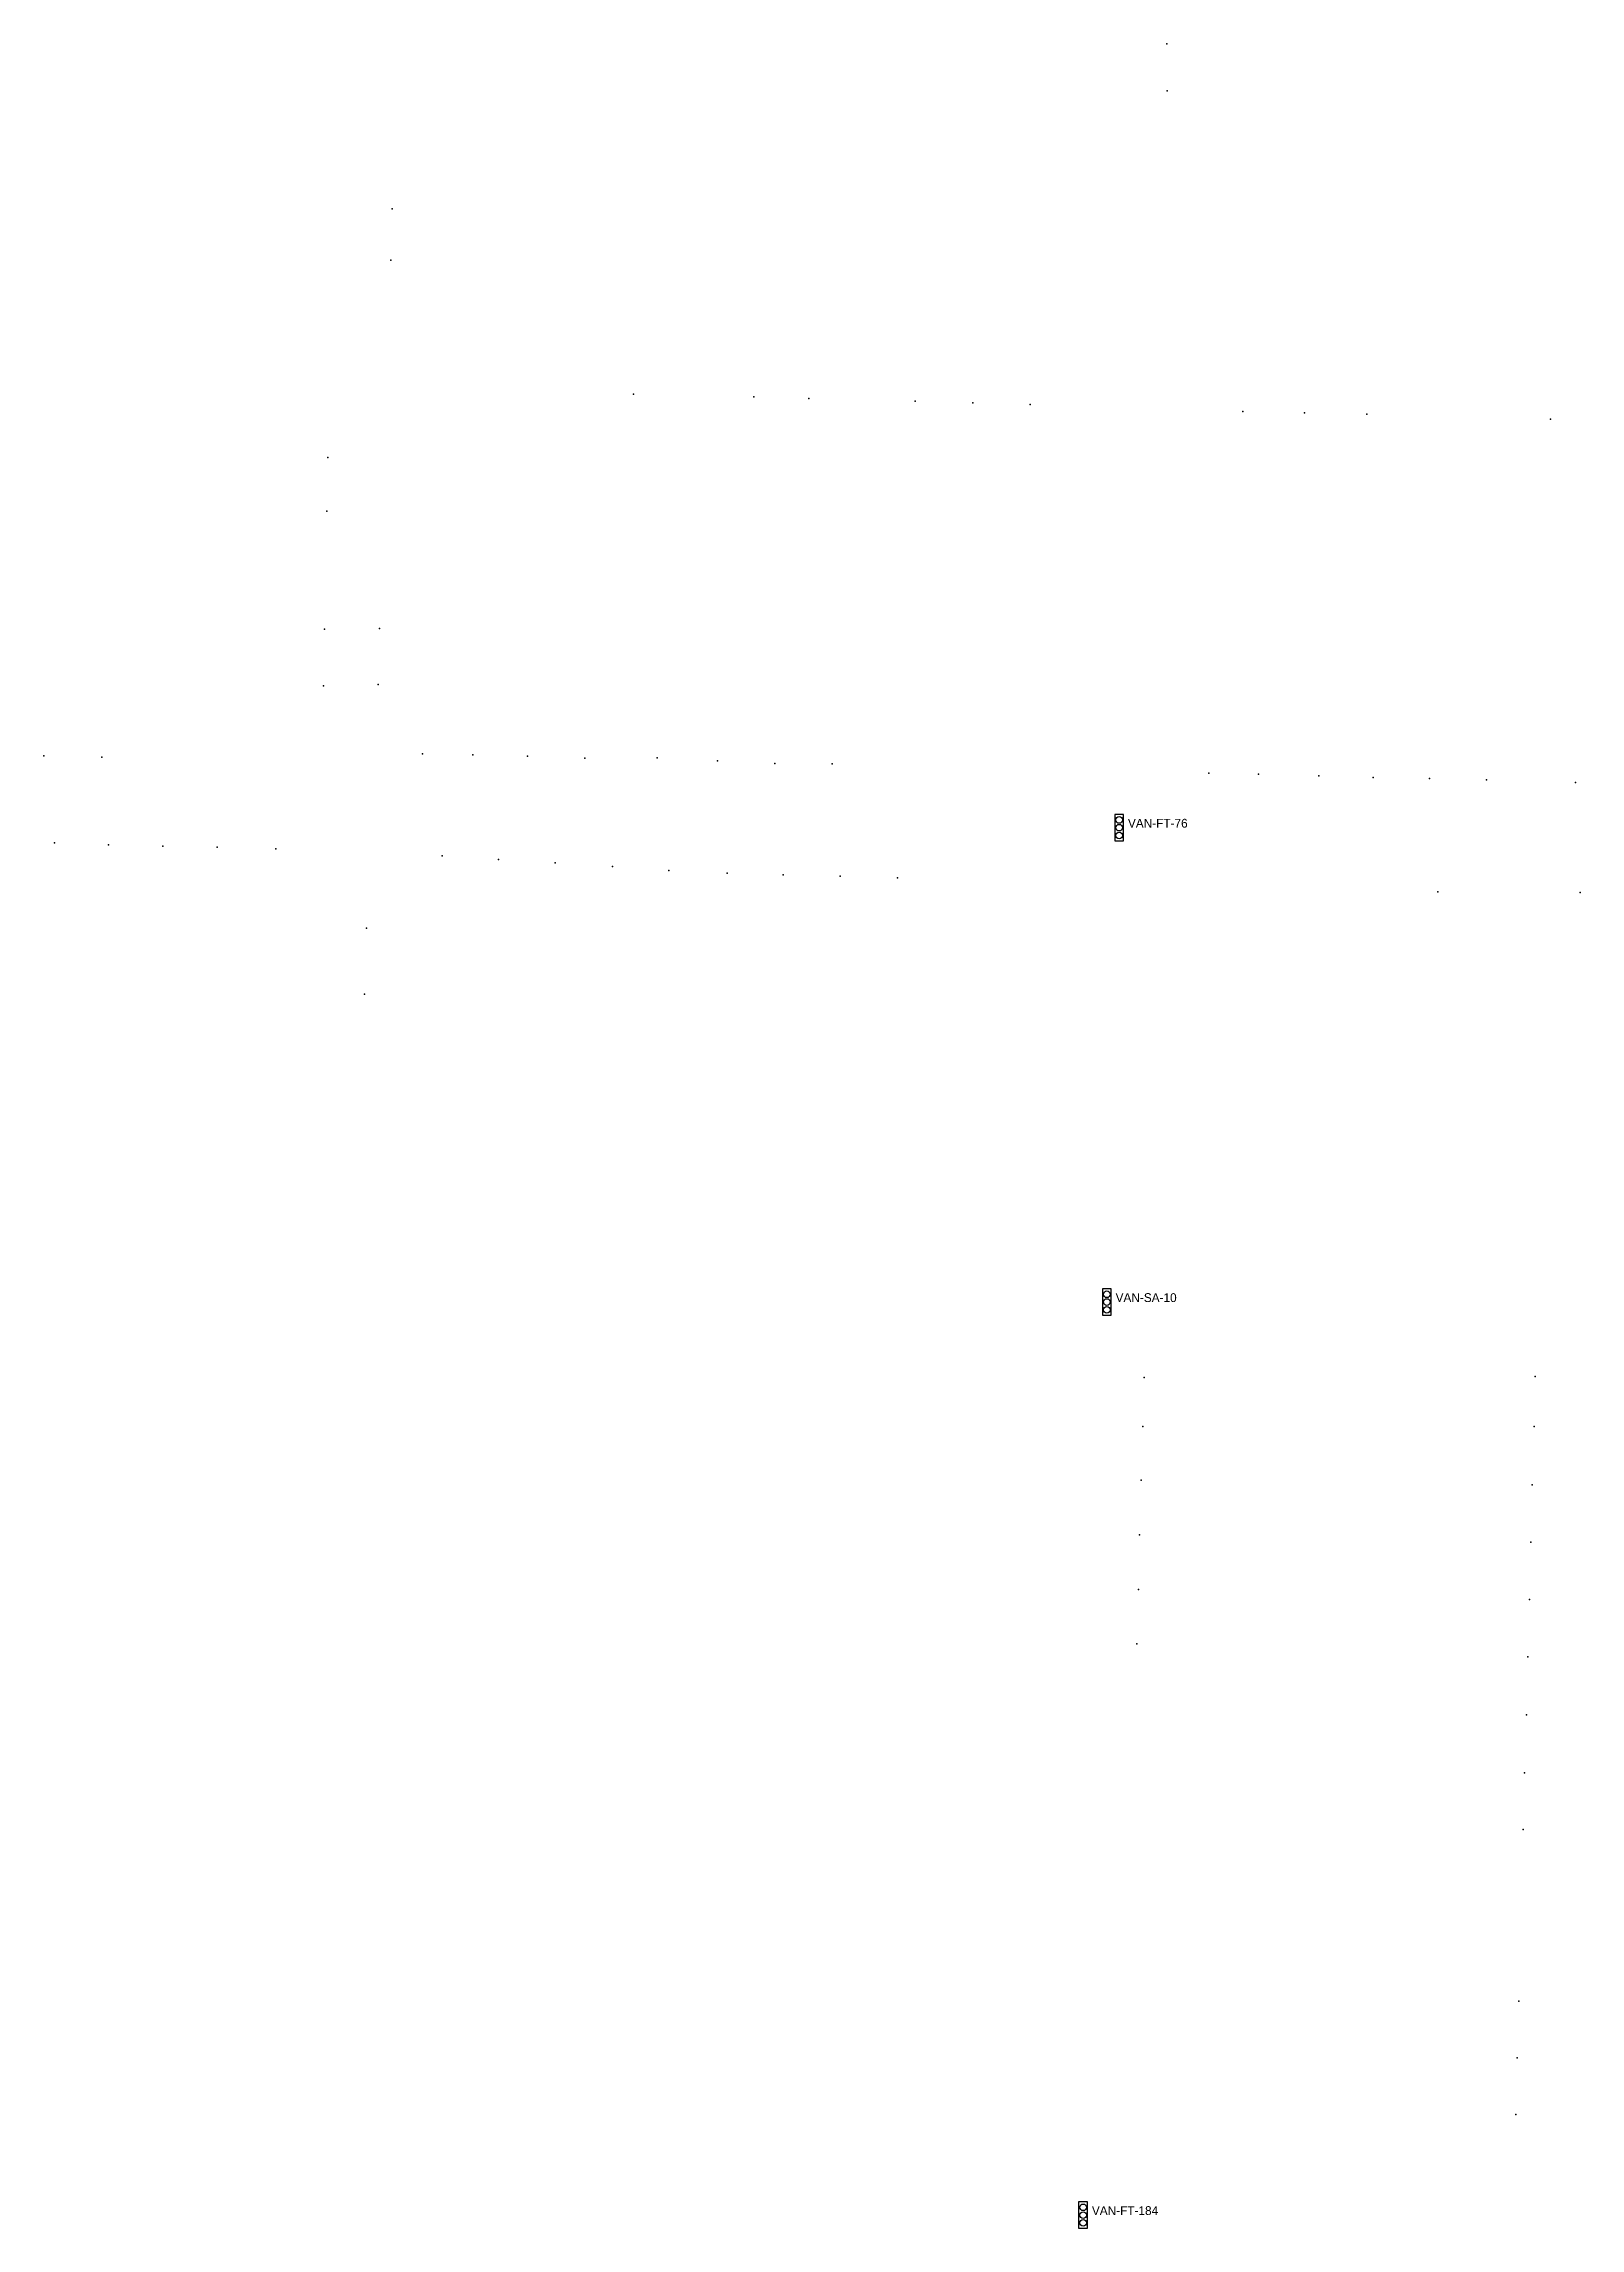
# Model space of a CAD drawing. Header units: inches. Extents: x 486474 to 494239, y 5455982 to 5460069.
# Drawn here: x 490546.4 to 490894.3, y 5456428.6 to 5456923.3 of the extents above; entities that cross this region are included whole.
import ezdxf

# ---------------------------------------------------------------- set-up
doc = ezdxf.new("R2010")
doc.units = ezdxf.units.IN
doc.header["$MEASUREMENT"] = 0
doc.layers.add('Parking Meters', color=10, linetype='Continuous')
doc.layers.add('Traffic Signals', color=10, linetype='Continuous')

msp = doc.modelspace()

# ---------------------------------------------------------------- texts
at = {"layer": 'Traffic Signals', "color": 1}
for s, p in [('VAN-FT-76', (490791.88, 5456745.81)), ('VAN-SA-10', (490789.09, 5456638.39)), ('VAN-FT-184', (490783.72, 5456431.63))]:
    msp.add_text(s, height=2, dxfattribs=at).set_placement(p)

# ---------------------------------------------------------------- linework, layer by layer
at = {"layer": 'Parking Meters', "color": 7}
for p in [(490800.66, 5456923.35), (490800.78, 5456912.7), (490800.78, 5456912.7), (490625.3, 5456885.92), (490624.96, 5456874.35), (490624.96, 5456874.35), (490679.92, 5456844), (490679.92, 5456844), (490707.18, 5456843.39), (490707.18, 5456843.39), (490719.61, 5456843.01), (490719.61, 5456843.01), (490743.69, 5456842.39), (490743.69, 5456842.39), (490756.76, 5456842.01), (490756.76, 5456842.01), (490769.76, 5456841.67), (490817.88, 5456840.06), (490817.88, 5456840.06), (490831.83, 5456839.75), (490831.83, 5456839.75), (490845.98, 5456839.42), (490887.58, 5456838.35), (490610.73, 5456829.66), (490610.73, 5456829.66), (490610.48, 5456817.46), (490610.48, 5456817.46), (490609.98, 5456790.8), (490609.98, 5456790.8), (490622.41, 5456790.9), (490622.41, 5456790.9), (490609.73, 5456777.9), (490609.73, 5456777.9), (490622.11, 5456778.23), (490622.11, 5456778.23), (490546.4, 5456762.07), (490546.4, 5456762.07), (490559.55, 5456761.75), (490559.55, 5456761.75), (490632.14, 5456762.56), (490643.56, 5456762.27), (490643.56, 5456762.27), (490655.96, 5456762.02), (490655.96, 5456762.02), (490668.93, 5456761.54), (490668.93, 5456761.54), (490685.26, 5456761.64), (490685.26, 5456761.64), (490698.92, 5456760.91), (490698.92, 5456760.91), (490711.96, 5456760.32), (490711.96, 5456760.32), (490724.93, 5456760.29), (490724.93, 5456760.29), (490810.2, 5456758.18), (490821.43, 5456757.92), (490821.43, 5456757.92), (490835.1, 5456757.54), (490835.1, 5456757.54), (490847.42, 5456757.2), (490847.42, 5456757.2), (490860.17, 5456756.92), (490860.17, 5456756.92), (490873.05, 5456756.61), (490873.05, 5456756.61), (490893.2, 5456756.05), (490548.85, 5456742.39), (490548.85, 5456742.39), (490561.04, 5456741.94), (490561.04, 5456741.94), (490573.39, 5456741.64), (490573.39, 5456741.64), (490585.69, 5456741.38), (490585.69, 5456741.38), (490598.94, 5456741.03), (490636.6, 5456739.43), (490636.6, 5456739.43), (490649.36, 5456738.63), (490649.36, 5456738.63), (490662.18, 5456737.84), (490662.18, 5456737.84), (490675.18, 5456737.03), (490675.18, 5456737.03), (490687.9, 5456736.12), (490687.9, 5456736.12), (490701.14, 5456735.54), (490701.14, 5456735.54), (490713.8, 5456735.15), (490713.8, 5456735.15), (490726.76, 5456734.85), (490726.76, 5456734.85), (490739.68, 5456734.45), (490739.68, 5456734.45), (490862.06, 5456731.29), (490862.06, 5456731.29), (490894.3, 5456731.16), (490894.3, 5456731.16), (490619.46, 5456723.07), (490619.46, 5456723.07), (490619.02, 5456708.1), (490619.02, 5456708.1), (490795.54, 5456621.33), (490884.11, 5456621.53), (490795.22, 5456610.23), (490795.22, 5456610.23), (490883.83, 5456610.18), (490883.83, 5456610.18), (490794.87, 5456598.02), (490794.87, 5456598.02), (490883.44, 5456596.97), (490883.44, 5456596.97), (490794.52, 5456585.64), (490794.52, 5456585.64), (490883.07, 5456584.02), (490883.07, 5456584.02), (490794.24, 5456573.28), (490794.24, 5456573.28), (490882.79, 5456571.05), (490882.79, 5456571.05), (490793.88, 5456560.95), (490793.88, 5456560.95), (490882.41, 5456558.01), (490882.41, 5456558.01), (490882.12, 5456544.94), (490882.12, 5456544.94), (490881.7, 5456531.76), (490881.7, 5456531.76), (490881.34, 5456518.94), (490881.34, 5456518.94), (490880.36, 5456480.04), (490880.36, 5456480.04), (490880.02, 5456467.21), (490880.02, 5456467.21), (490879.68, 5456454.4), (490879.68, 5456454.4)]:
    msp.add_point(p, dxfattribs=at)
at = {"layer": 'Traffic Signals', "color": 1}
for points in [[(490788.88, 5456742.81), (490790.88, 5456742.81), (490790.88, 5456748.81), (490788.88, 5456748.81)], [(490786.09, 5456635.39), (490788.09, 5456635.39), (490788.09, 5456641.39), (490786.09, 5456641.39)], [(490780.72, 5456428.63), (490782.72, 5456428.63), (490782.72, 5456434.63), (490780.72, 5456434.63)]]:
    msp.add_lwpolyline(points, close=True, dxfattribs=at)
for centre in [(490789.88, 5456747.56), (490789.88, 5456745.81), (490789.88, 5456744.06), (490787.09, 5456640.14), (490787.09, 5456638.39), (490787.09, 5456636.64), (490781.72, 5456433.38), (490781.72, 5456431.63), (490781.72, 5456429.88)]:
    msp.add_circle(centre, 0.75, dxfattribs=at)

msp.set_redraw_order([(e.dxf.handle, doc.entitydb.next_handle()) for e in msp.query("TEXT MTEXT ATTDEF DIMENSION ARC_DIMENSION")])  # texts and dimensions are drawn at this point

doc.saveas('drawing.dxf')
